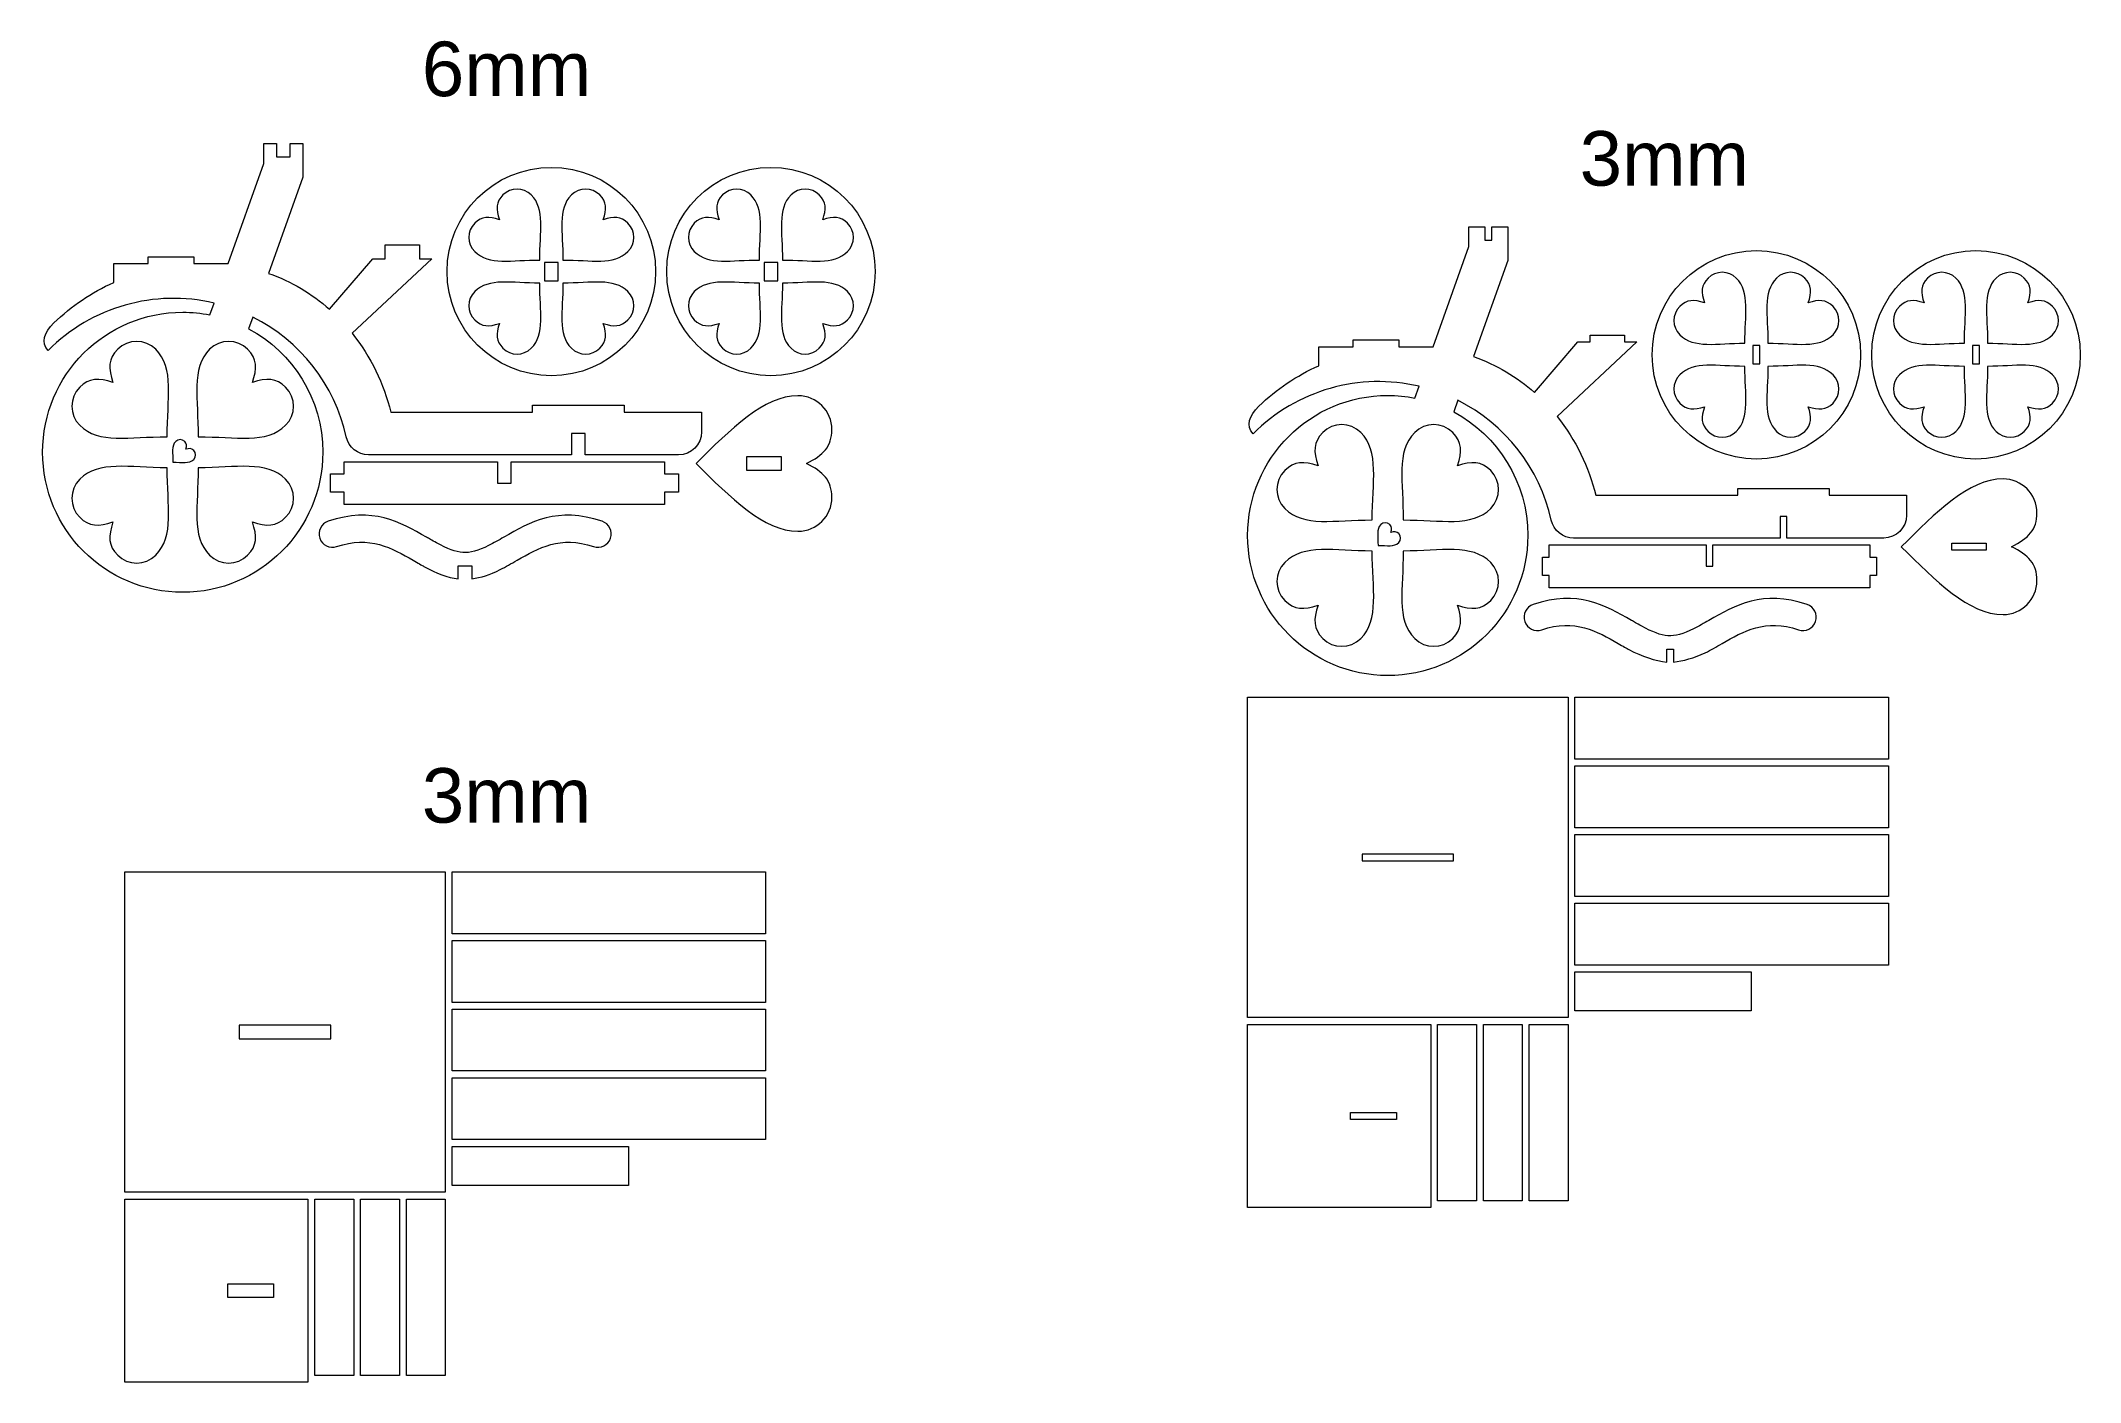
# Model space of a CAD drawing. Header units: millimetres. Extents: x 1785 to 2676, y -1582 to -996.
import ezdxf

# ---------------------------------------------------------------- set-up
doc = ezdxf.new("R2010")
doc.units = ezdxf.units.MM
doc.header["$MEASUREMENT"] = 0
doc.layers.add('Camada 1', color=7, linetype='Continuous')
doc.styles.add('0', font='arial.ttf', dxfattribs={"height": 1})

msp = doc.modelspace()

# ---------------------------------------------------------------- texts
at = {"layer": 'Camada 1', "color": 250, "style": '0'}
for s, p in [('6mm', (1951.5935, -1020.0703)), ('3mm', (2457.522, -1059.1865)), ('3mm', (1951.5935, -1337.5704))]:
    msp.add_text(s, height=23.8397, dxfattribs=at).set_placement(p)

# ---------------------------------------------------------------- linework, layer by layer
at = {"layer": 'Camada 1', "color": 250, "lineweight": 20}
for points, knots in [([(1894.0501, -1046.5773), (1894.0501, -1046.5773), (1888.0501, -1046.5773), (1888.0501, -1046.5773), (1888.0501, -1046.5773), (1888.0501, -1046.5773), (1888.0501, -1040.8004), (1888.0501, -1040.8004), (1888.0501, -1040.8004), (1888.0501, -1040.8004), (1882.5774, -1040.8004), (1882.5774, -1040.8004), (1882.5774, -1040.8004), (1882.5774, -1040.8004), (1882.5774, -1049.4567), (1882.5774, -1049.4567), (1882.5774, -1049.4567), (1882.5774, -1049.4567), (1866.9504, -1093.2514), (1866.9504, -1093.2514), (1866.9504, -1093.2514), (1866.9504, -1093.2514), (1851.9504, -1093.2514), (1851.9504, -1093.2514), (1851.9504, -1093.2514), (1851.9504, -1093.2514), (1851.9504, -1090.2514), (1851.9504, -1090.2514), (1851.9504, -1090.2514), (1851.9504, -1090.2514), (1831.9504, -1090.2514), (1831.9504, -1090.2514), (1831.9504, -1090.2514), (1831.9504, -1090.2514), (1831.9504, -1093.2514), (1831.9504, -1093.2514), (1831.9504, -1093.2514), (1831.9504, -1093.2514), (1816.9504, -1093.2514), (1816.9504, -1093.2514), (1816.9504, -1093.2514), (1816.9504, -1093.2514), (1816.9504, -1101.4876), (1816.9504, -1101.4876), (1816.9504, -1101.4876), (1807.386, -1105.7916), (1798.4586, -1111.7301), (1790.8149, -1119.179), (1790.8149, -1119.179), (1786.4247, -1123.4573), (1785.0845, -1127.7052), (1788.2783, -1131.2603), (1788.2783, -1131.2603), (1807.3465, -1112.0591), (1834.8769, -1104.3838), (1860.8006, -1110.4863), (1860.8006, -1110.4863), (1860.8006, -1110.4863), (1858.9641, -1115.6329), (1858.9641, -1115.6329), (1858.9641, -1115.6329), (1855.122, -1114.8773), (1851.1506, -1114.4813), (1847.0869, -1114.4813), (1847.0869, -1114.4813), (1813.2841, -1114.4813), (1785.8814, -1141.8841), (1785.8814, -1175.6869), (1785.8814, -1175.6869), (1785.8814, -1209.4898), (1813.2841, -1236.8924), (1847.0869, -1236.8924), (1847.0869, -1236.8924), (1880.8897, -1236.8924), (1908.2924, -1209.4898), (1908.2924, -1175.6869), (1908.2924, -1175.6869), (1908.2924, -1152.3051), (1895.1812, -1131.9853), (1875.9097, -1121.6791), (1875.9097, -1121.6791), (1875.9097, -1121.6791), (1877.7165, -1116.6157), (1877.7165, -1116.6157), (1877.7165, -1116.6157), (1898.5229, -1127.0296), (1913.5282, -1146.3002), (1918.5541, -1168.968), (1918.5541, -1168.968), (1919.5691, -1173.5456), (1923.6283, -1176.8033), (1928.317, -1176.8034), (1928.317, -1176.8034), (1928.317, -1176.8034), (2017.0135, -1176.8033), (2017.0135, -1176.8033), (2017.0135, -1176.8033), (2017.0135, -1176.8033), (2017.0135, -1167.4551), (2017.0135, -1167.4551), (2017.0135, -1167.4551), (2017.0135, -1167.4551), (2023.0135, -1167.4551), (2023.0135, -1167.4551), (2023.0135, -1167.4551), (2023.0135, -1167.4551), (2023.0135, -1176.8033), (2023.0135, -1176.8033), (2023.0135, -1176.8033), (2023.0135, -1176.8033), (2063.7944, -1176.8033), (2063.7944, -1176.8033), (2063.7944, -1176.8033), (2069.3172, -1176.8033), (2073.7943, -1172.3262), (2073.7944, -1166.8034), (2073.7944, -1166.8034), (2073.7944, -1166.8034), (2073.7944, -1158.1068), (2073.7944, -1158.1068), (2073.7944, -1158.1068), (2073.7944, -1158.1068), (2040.0135, -1158.1068), (2040.0135, -1158.1068), (2040.0135, -1158.1068), (2040.0135, -1158.1068), (2040.0135, -1155.1068), (2040.0135, -1155.1068), (2040.0135, -1155.1068), (2040.0135, -1155.1068), (2000.0135, -1155.1068), (2000.0135, -1155.1068), (2000.0135, -1155.1068), (2000.0135, -1155.1068), (2000.0135, -1158.1068), (2000.0135, -1158.1068), (2000.0135, -1158.1068), (2000.0135, -1158.1068), (1938.0135, -1158.1068), (1938.0135, -1158.1068), (1938.0135, -1158.1068), (1934.9909, -1145.8679), (1929.2624, -1133.9252), (1921.1255, -1123.6928), (1921.1255, -1123.6928), (1921.1255, -1123.6928), (1955.9873, -1091.0888), (1955.9873, -1091.0888), (1955.9873, -1091.0888), (1955.9873, -1091.0888), (1950.5961, -1091.0888), (1950.5961, -1091.0888), (1950.5961, -1091.0888), (1950.5961, -1091.0888), (1950.5961, -1085.0888), (1950.5961, -1085.0888), (1950.5961, -1085.0888), (1950.5961, -1085.0888), (1935.5961, -1085.0888), (1935.5961, -1085.0888), (1935.5961, -1085.0888), (1935.5961, -1085.0888), (1935.5961, -1091.0888), (1935.5961, -1091.0888), (1935.5961, -1091.0888), (1935.5961, -1091.0888), (1930.2048, -1091.0888), (1930.2048, -1091.0888), (1930.2048, -1091.0888), (1930.2048, -1091.0888), (1911.2037, -1113.1836), (1911.2037, -1113.1836), (1911.2037, -1113.1836), (1903.6246, -1106.4336), (1894.6884, -1100.9991), (1884.5299, -1097.5211), (1884.5299, -1097.5211), (1884.5299, -1097.5211), (1899.5228, -1055.5035), (1899.5228, -1055.5035), (1899.5228, -1055.5035), (1899.5228, -1055.5035), (1899.5228, -1040.8004), (1899.5228, -1040.8004), (1899.5228, -1040.8004), (1899.5228, -1040.8004), (1894.0501, -1040.8004), (1894.0501, -1040.8004), (1894.0501, -1040.8004), (1894.0501, -1040.8004), (1894.0501, -1046.5773), (1894.0501, -1046.5773)], [0, 0, 0, 0, 0.02040816, 0.02040816, 0.02040816, 0.02040816, 0.04081633, 0.04081633, 0.04081633, 0.04081633, 0.06122449, 0.06122449, 0.06122449, 0.06122449, 0.08163265, 0.08163265, 0.08163265, 0.08163265, 0.10204082, 0.10204082, 0.10204082, 0.10204082, 0.12244898, 0.12244898, 0.12244898, 0.12244898, 0.14285714, 0.14285714, 0.14285714, 0.14285714, 0.16326531, 0.16326531, 0.16326531, 0.16326531, 0.18367347, 0.18367347, 0.18367347, 0.18367347, 0.20408163, 0.20408163, 0.20408163, 0.20408163, 0.2244898, 0.2244898, 0.2244898, 0.2244898, 0.24489796, 0.24489796, 0.24489796, 0.24489796, 0.26530612, 0.26530612, 0.26530612, 0.26530612, 0.28571429, 0.28571429, 0.28571429, 0.28571429, 0.30612245, 0.30612245, 0.30612245, 0.30612245, 0.32653061, 0.32653061, 0.32653061, 0.32653061, 0.34693878, 0.34693878, 0.34693878, 0.34693878, 0.36734694, 0.36734694, 0.36734694, 0.36734694, 0.3877551, 0.3877551, 0.3877551, 0.3877551, 0.40816327, 0.40816327, 0.40816327, 0.40816327, 0.42857143, 0.42857143, 0.42857143, 0.42857143, 0.44897959, 0.44897959, 0.44897959, 0.44897959, 0.46938776, 0.46938776, 0.46938776, 0.46938776, 0.48979592, 0.48979592, 0.48979592, 0.48979592, 0.51020408, 0.51020408, 0.51020408, 0.51020408, 0.53061224, 0.53061224, 0.53061224, 0.53061224, 0.55102041, 0.55102041, 0.55102041, 0.55102041, 0.57142857, 0.57142857, 0.57142857, 0.57142857, 0.59183673, 0.59183673, 0.59183673, 0.59183673, 0.6122449, 0.6122449, 0.6122449, 0.6122449, 0.63265306, 0.63265306, 0.63265306, 0.63265306, 0.65306122, 0.65306122, 0.65306122, 0.65306122, 0.67346939, 0.67346939, 0.67346939, 0.67346939, 0.69387755, 0.69387755, 0.69387755, 0.69387755, 0.71428571, 0.71428571, 0.71428571, 0.71428571, 0.73469388, 0.73469388, 0.73469388, 0.73469388, 0.75510204, 0.75510204, 0.75510204, 0.75510204, 0.7755102, 0.7755102, 0.7755102, 0.7755102, 0.79591837, 0.79591837, 0.79591837, 0.79591837, 0.81632653, 0.81632653, 0.81632653, 0.81632653, 0.83673469, 0.83673469, 0.83673469, 0.83673469, 0.85714286, 0.85714286, 0.85714286, 0.85714286, 0.87755102, 0.87755102, 0.87755102, 0.87755102, 0.89795918, 0.89795918, 0.89795918, 0.89795918, 0.91836735, 0.91836735, 0.91836735, 0.91836735, 0.93877551, 0.93877551, 0.93877551, 0.93877551, 0.95918367, 0.95918367, 0.95918367, 0.95918367, 1, 1, 1, 1]), ([(2008.1778, -1051.1832), (1983.0251, -1051.1831), (1962.6348, -1071.5733), (1962.6348, -1096.726), (1962.6348, -1096.726), (1962.6348, -1121.8785), (1983.0249, -1142.2687), (2008.1775, -1142.2687), (2008.1775, -1142.2687), (2033.3301, -1142.2687), (2053.7202, -1121.8786), (2053.7203, -1096.7261), (2053.7203, -1096.7261), (2053.7204, -1071.5735), (2033.3303, -1051.1833), (2008.1778, -1051.1832)], [0, 0, 0, 0, 0.2, 0.2, 0.2, 0.2, 0.4, 0.4, 0.4, 0.4, 0.6, 0.6, 0.6, 0.6, 1, 1, 1, 1]), ([(2104.1333, -1051.1832), (2078.9806, -1051.1831), (2058.5903, -1071.5733), (2058.5903, -1096.726), (2058.5903, -1096.726), (2058.5903, -1121.8785), (2078.9804, -1142.2687), (2104.133, -1142.2687), (2104.133, -1142.2687), (2129.2856, -1142.2687), (2149.6757, -1121.8786), (2149.6758, -1096.7261), (2149.6758, -1096.7261), (2149.6759, -1071.5735), (2129.2858, -1051.1833), (2104.1333, -1051.1832)], [0, 0, 0, 0, 0.2, 0.2, 0.2, 0.2, 0.4, 0.4, 0.4, 0.4, 0.6, 0.6, 0.6, 0.6, 1, 1, 1, 1]), ([(2003.1244, -1091.6727), (1990.77, -1091.6727), (1980.875, -1094.132), (1974.6979, -1087.9548), (1974.6979, -1087.9548), (1971.288, -1084.545), (1971.288, -1079.0103), (1974.6979, -1075.6004), (1974.6979, -1075.6004), (1977.7865, -1072.5118), (1980.875, -1072.5118), (1985.5078, -1074.0561), (1985.5078, -1074.0561), (1983.9635, -1069.4232), (1983.9635, -1066.3348), (1987.0523, -1063.246), (1987.0523, -1063.246), (1990.4621, -1059.8362), (1995.9969, -1059.8362), (1999.4067, -1063.246), (1999.4067, -1063.246), (2005.5839, -1069.4231), (2003.1245, -1079.3182), (2003.1244, -1091.6727)], [0, 0, 0, 0, 0.14285714, 0.14285714, 0.14285714, 0.14285714, 0.28571429, 0.28571429, 0.28571429, 0.28571429, 0.42857143, 0.42857143, 0.42857143, 0.42857143, 0.57142857, 0.57142857, 0.57142857, 0.57142857, 0.71428571, 0.71428571, 0.71428571, 0.71428571, 1, 1, 1, 1]), ([(2041.6574, -1087.9548), (2035.4803, -1094.132), (2025.5853, -1091.6727), (2013.2309, -1091.6727), (2013.2309, -1091.6727), (2013.2308, -1079.3182), (2010.7714, -1069.4231), (2016.9486, -1063.246), (2016.9486, -1063.246), (2020.3584, -1059.8362), (2025.8932, -1059.8362), (2029.303, -1063.246), (2029.303, -1063.246), (2032.3918, -1066.3348), (2032.3918, -1069.4232), (2030.8475, -1074.0561), (2030.8475, -1074.0561), (2035.4803, -1072.5118), (2038.5689, -1072.5118), (2041.6574, -1075.6004), (2041.6574, -1075.6004), (2045.0673, -1079.0103), (2045.0673, -1084.545), (2041.6574, -1087.9548)], [0, 0, 0, 0, 0.14285714, 0.14285714, 0.14285714, 0.14285714, 0.28571429, 0.28571429, 0.28571429, 0.28571429, 0.42857143, 0.42857143, 0.42857143, 0.42857143, 0.57142857, 0.57142857, 0.57142857, 0.57142857, 0.71428571, 0.71428571, 0.71428571, 0.71428571, 1, 1, 1, 1]), ([(2099.0799, -1091.6727), (2086.7255, -1091.6727), (2076.8305, -1094.132), (2070.6534, -1087.9548), (2070.6534, -1087.9548), (2067.2435, -1084.545), (2067.2435, -1079.0103), (2070.6534, -1075.6004), (2070.6534, -1075.6004), (2073.742, -1072.5118), (2076.8305, -1072.5118), (2081.4633, -1074.0561), (2081.4633, -1074.0561), (2079.919, -1069.4232), (2079.919, -1066.3348), (2083.0078, -1063.246), (2083.0078, -1063.246), (2086.4176, -1059.8362), (2091.9524, -1059.8362), (2095.3622, -1063.246), (2095.3622, -1063.246), (2101.5394, -1069.4231), (2099.08, -1079.3182), (2099.0799, -1091.6727)], [0, 0, 0, 0, 0.14285714, 0.14285714, 0.14285714, 0.14285714, 0.28571429, 0.28571429, 0.28571429, 0.28571429, 0.42857143, 0.42857143, 0.42857143, 0.42857143, 0.57142857, 0.57142857, 0.57142857, 0.57142857, 0.71428571, 0.71428571, 0.71428571, 0.71428571, 1, 1, 1, 1]), ([(2137.6129, -1087.9548), (2131.4358, -1094.132), (2121.5408, -1091.6727), (2109.1864, -1091.6727), (2109.1864, -1091.6727), (2109.1863, -1079.3182), (2106.7269, -1069.4231), (2112.9041, -1063.246), (2112.9041, -1063.246), (2116.3139, -1059.8362), (2121.8487, -1059.8362), (2125.2585, -1063.246), (2125.2585, -1063.246), (2128.3473, -1066.3348), (2128.3473, -1069.4232), (2126.803, -1074.0561), (2126.803, -1074.0561), (2131.4358, -1072.5118), (2134.5244, -1072.5118), (2137.6129, -1075.6004), (2137.6129, -1075.6004), (2141.0228, -1079.0103), (2141.0228, -1084.545), (2137.6129, -1087.9548)], [0, 0, 0, 0, 0.14285714, 0.14285714, 0.14285714, 0.14285714, 0.28571429, 0.28571429, 0.28571429, 0.28571429, 0.42857143, 0.42857143, 0.42857143, 0.42857143, 0.57142857, 0.57142857, 0.57142857, 0.57142857, 0.71428571, 0.71428571, 0.71428571, 0.71428571, 1, 1, 1, 1]), ([(2419.1145, -1082.9467), (2419.1145, -1082.9467), (2416.1145, -1082.9467), (2416.1145, -1082.9467), (2416.1145, -1082.9467), (2416.1145, -1082.9467), (2416.1145, -1077.1698), (2416.1145, -1077.1698), (2416.1145, -1077.1698), (2416.1145, -1077.1698), (2409.1418, -1077.1698), (2409.1418, -1077.1698), (2409.1418, -1077.1698), (2409.1418, -1077.1698), (2409.1418, -1085.8261), (2409.1418, -1085.8261), (2409.1418, -1085.8261), (2409.1418, -1085.8261), (2393.5148, -1129.6208), (2393.5148, -1129.6208), (2393.5148, -1129.6208), (2393.5148, -1129.6208), (2378.5148, -1129.6208), (2378.5148, -1129.6208), (2378.5148, -1129.6208), (2378.5148, -1129.6208), (2378.5148, -1126.6208), (2378.5148, -1126.6208), (2378.5148, -1126.6208), (2378.5148, -1126.6208), (2358.5148, -1126.6208), (2358.5148, -1126.6208), (2358.5148, -1126.6208), (2358.5148, -1126.6208), (2358.5148, -1129.6208), (2358.5148, -1129.6208), (2358.5148, -1129.6208), (2358.5148, -1129.6208), (2343.5148, -1129.6208), (2343.5148, -1129.6208), (2343.5148, -1129.6208), (2343.5148, -1129.6208), (2343.5148, -1137.857), (2343.5148, -1137.857), (2343.5148, -1137.857), (2333.9504, -1142.161), (2325.023, -1148.0995), (2317.3793, -1155.5484), (2317.3793, -1155.5484), (2312.9891, -1159.8267), (2311.6489, -1164.0746), (2314.8427, -1167.6297), (2314.8427, -1167.6297), (2333.9109, -1148.4285), (2361.4413, -1140.7532), (2387.365, -1146.8557), (2387.365, -1146.8557), (2387.365, -1146.8557), (2385.5285, -1152.0023), (2385.5285, -1152.0023), (2385.5285, -1152.0023), (2381.6864, -1151.2467), (2377.715, -1150.8507), (2373.6513, -1150.8507), (2373.6513, -1150.8507), (2339.8485, -1150.8507), (2312.4458, -1178.2535), (2312.4458, -1212.0563), (2312.4458, -1212.0563), (2312.4458, -1245.8592), (2339.8485, -1273.2618), (2373.6513, -1273.2618), (2373.6513, -1273.2618), (2407.4541, -1273.2618), (2434.8568, -1245.8592), (2434.8568, -1212.0563), (2434.8568, -1212.0563), (2434.8568, -1188.6745), (2421.7456, -1168.3547), (2402.4741, -1158.0485), (2402.4741, -1158.0485), (2402.4741, -1158.0485), (2404.2809, -1152.9851), (2404.2809, -1152.9851), (2404.2809, -1152.9851), (2425.0873, -1163.399), (2440.0926, -1182.6696), (2445.1185, -1205.3374), (2445.1185, -1205.3374), (2446.1335, -1209.915), (2450.1927, -1213.1727), (2454.8814, -1213.1728), (2454.8814, -1213.1728), (2454.8814, -1213.1728), (2545.0779, -1213.1727), (2545.0779, -1213.1727), (2545.0779, -1213.1727), (2545.0779, -1213.1727), (2545.0779, -1203.8245), (2545.0779, -1203.8245), (2545.0779, -1203.8245), (2545.0779, -1203.8245), (2548.0779, -1203.8245), (2548.0779, -1203.8245), (2548.0779, -1203.8245), (2548.0779, -1203.8245), (2548.0779, -1213.1727), (2548.0779, -1213.1727), (2548.0779, -1213.1727), (2548.0779, -1213.1727), (2590.3588, -1213.1727), (2590.3588, -1213.1727), (2590.3588, -1213.1727), (2595.8816, -1213.1727), (2600.3587, -1208.6956), (2600.3588, -1203.1728), (2600.3588, -1203.1728), (2600.3588, -1203.1728), (2600.3588, -1194.4762), (2600.3588, -1194.4762), (2600.3588, -1194.4762), (2600.3588, -1194.4762), (2566.5779, -1194.4762), (2566.5779, -1194.4762), (2566.5779, -1194.4762), (2566.5779, -1194.4762), (2566.5779, -1191.4762), (2566.5779, -1191.4762), (2566.5779, -1191.4762), (2566.5779, -1191.4762), (2526.5779, -1191.4762), (2526.5779, -1191.4762), (2526.5779, -1191.4762), (2526.5779, -1191.4762), (2526.5779, -1194.4762), (2526.5779, -1194.4762), (2526.5779, -1194.4762), (2526.5779, -1194.4762), (2464.5779, -1194.4762), (2464.5779, -1194.4762), (2464.5779, -1194.4762), (2461.5553, -1182.2373), (2455.8268, -1170.2946), (2447.6899, -1160.0622), (2447.6899, -1160.0622), (2447.6899, -1160.0622), (2482.5517, -1127.4582), (2482.5517, -1127.4582), (2482.5517, -1127.4582), (2482.5517, -1127.4582), (2477.1605, -1127.4582), (2477.1605, -1127.4582), (2477.1605, -1127.4582), (2477.1605, -1127.4582), (2477.1605, -1124.4582), (2477.1605, -1124.4582), (2477.1605, -1124.4582), (2477.1605, -1124.4582), (2462.1605, -1124.4582), (2462.1605, -1124.4582), (2462.1605, -1124.4582), (2462.1605, -1124.4582), (2462.1605, -1127.4582), (2462.1605, -1127.4582), (2462.1605, -1127.4582), (2462.1605, -1127.4582), (2456.7692, -1127.4582), (2456.7692, -1127.4582), (2456.7692, -1127.4582), (2456.7692, -1127.4582), (2437.7681, -1149.553), (2437.7681, -1149.553), (2437.7681, -1149.553), (2430.189, -1142.803), (2421.2528, -1137.3685), (2411.0943, -1133.8905), (2411.0943, -1133.8905), (2411.0943, -1133.8905), (2426.0872, -1091.8729), (2426.0872, -1091.8729), (2426.0872, -1091.8729), (2426.0872, -1091.8729), (2426.0872, -1077.1698), (2426.0872, -1077.1698), (2426.0872, -1077.1698), (2426.0872, -1077.1698), (2419.1145, -1077.1698), (2419.1145, -1077.1698), (2419.1145, -1077.1698), (2419.1145, -1077.1698), (2419.1145, -1082.9467), (2419.1145, -1082.9467)], [0, 0, 0, 0, 0.02040816, 0.02040816, 0.02040816, 0.02040816, 0.04081633, 0.04081633, 0.04081633, 0.04081633, 0.06122449, 0.06122449, 0.06122449, 0.06122449, 0.08163265, 0.08163265, 0.08163265, 0.08163265, 0.10204082, 0.10204082, 0.10204082, 0.10204082, 0.12244898, 0.12244898, 0.12244898, 0.12244898, 0.14285714, 0.14285714, 0.14285714, 0.14285714, 0.16326531, 0.16326531, 0.16326531, 0.16326531, 0.18367347, 0.18367347, 0.18367347, 0.18367347, 0.20408163, 0.20408163, 0.20408163, 0.20408163, 0.2244898, 0.2244898, 0.2244898, 0.2244898, 0.24489796, 0.24489796, 0.24489796, 0.24489796, 0.26530612, 0.26530612, 0.26530612, 0.26530612, 0.28571429, 0.28571429, 0.28571429, 0.28571429, 0.30612245, 0.30612245, 0.30612245, 0.30612245, 0.32653061, 0.32653061, 0.32653061, 0.32653061, 0.34693878, 0.34693878, 0.34693878, 0.34693878, 0.36734694, 0.36734694, 0.36734694, 0.36734694, 0.3877551, 0.3877551, 0.3877551, 0.3877551, 0.40816327, 0.40816327, 0.40816327, 0.40816327, 0.42857143, 0.42857143, 0.42857143, 0.42857143, 0.44897959, 0.44897959, 0.44897959, 0.44897959, 0.46938776, 0.46938776, 0.46938776, 0.46938776, 0.48979592, 0.48979592, 0.48979592, 0.48979592, 0.51020408, 0.51020408, 0.51020408, 0.51020408, 0.53061224, 0.53061224, 0.53061224, 0.53061224, 0.55102041, 0.55102041, 0.55102041, 0.55102041, 0.57142857, 0.57142857, 0.57142857, 0.57142857, 0.59183673, 0.59183673, 0.59183673, 0.59183673, 0.6122449, 0.6122449, 0.6122449, 0.6122449, 0.63265306, 0.63265306, 0.63265306, 0.63265306, 0.65306122, 0.65306122, 0.65306122, 0.65306122, 0.67346939, 0.67346939, 0.67346939, 0.67346939, 0.69387755, 0.69387755, 0.69387755, 0.69387755, 0.71428571, 0.71428571, 0.71428571, 0.71428571, 0.73469388, 0.73469388, 0.73469388, 0.73469388, 0.75510204, 0.75510204, 0.75510204, 0.75510204, 0.7755102, 0.7755102, 0.7755102, 0.7755102, 0.79591837, 0.79591837, 0.79591837, 0.79591837, 0.81632653, 0.81632653, 0.81632653, 0.81632653, 0.83673469, 0.83673469, 0.83673469, 0.83673469, 0.85714286, 0.85714286, 0.85714286, 0.85714286, 0.87755102, 0.87755102, 0.87755102, 0.87755102, 0.89795918, 0.89795918, 0.89795918, 0.89795918, 0.91836735, 0.91836735, 0.91836735, 0.91836735, 0.93877551, 0.93877551, 0.93877551, 0.93877551, 0.95918367, 0.95918367, 0.95918367, 0.95918367, 1, 1, 1, 1]), ([(2011.1775, -1092.726), (2011.1775, -1092.726), (2011.1775, -1100.7259), (2011.1775, -1100.7259), (2011.1775, -1100.7259), (2011.1775, -1100.7259), (2005.1776, -1100.7259), (2005.1776, -1100.7259), (2005.1776, -1100.7259), (2005.1776, -1100.7259), (2005.1776, -1092.726), (2005.1776, -1092.726), (2005.1776, -1092.726), (2005.1776, -1092.726), (2011.1775, -1092.726), (2011.1775, -1092.726)], [0, 0, 0, 0, 0.2, 0.2, 0.2, 0.2, 0.4, 0.4, 0.4, 0.4, 0.6, 0.6, 0.6, 0.6, 1, 1, 1, 1]), ([(2107.133, -1092.726), (2107.133, -1092.726), (2107.133, -1100.7259), (2107.133, -1100.7259), (2107.133, -1100.7259), (2107.133, -1100.7259), (2101.1331, -1100.7259), (2101.1331, -1100.7259), (2101.1331, -1100.7259), (2101.1331, -1100.7259), (2101.1331, -1092.726), (2101.1331, -1092.726), (2101.1331, -1092.726), (2101.1331, -1092.726), (2107.133, -1092.726), (2107.133, -1092.726)], [0, 0, 0, 0, 0.2, 0.2, 0.2, 0.2, 0.4, 0.4, 0.4, 0.4, 0.6, 0.6, 0.6, 0.6, 1, 1, 1, 1]), ([(2534.7422, -1087.5526), (2509.5895, -1087.5525), (2489.1992, -1107.9427), (2489.1992, -1133.0954), (2489.1992, -1133.0954), (2489.1992, -1158.2479), (2509.5893, -1178.6381), (2534.7419, -1178.6381), (2534.7419, -1178.6381), (2559.8945, -1178.6381), (2580.2846, -1158.248), (2580.2847, -1133.0955), (2580.2847, -1133.0955), (2580.2848, -1107.9429), (2559.8947, -1087.5527), (2534.7422, -1087.5526)], [0, 0, 0, 0, 0.2, 0.2, 0.2, 0.2, 0.4, 0.4, 0.4, 0.4, 0.6, 0.6, 0.6, 0.6, 1, 1, 1, 1]), ([(2630.6977, -1087.5526), (2605.545, -1087.5525), (2585.1547, -1107.9427), (2585.1547, -1133.0954), (2585.1547, -1133.0954), (2585.1547, -1158.2479), (2605.5448, -1178.6381), (2630.6974, -1178.6381), (2630.6974, -1178.6381), (2655.85, -1178.6381), (2676.2401, -1158.248), (2676.2402, -1133.0955), (2676.2402, -1133.0955), (2676.2403, -1107.9429), (2655.8502, -1087.5527), (2630.6977, -1087.5526)], [0, 0, 0, 0, 0.2, 0.2, 0.2, 0.2, 0.4, 0.4, 0.4, 0.4, 0.6, 0.6, 0.6, 0.6, 1, 1, 1, 1]), ([(2003.1244, -1101.7794), (2003.1245, -1114.1339), (2005.5839, -1124.029), (1999.4067, -1130.2061), (1999.4067, -1130.2061), (1995.9969, -1133.6159), (1990.4621, -1133.6159), (1987.0523, -1130.2061), (1987.0523, -1130.2061), (1983.9635, -1127.1174), (1983.9635, -1124.0288), (1985.5078, -1119.396), (1985.5078, -1119.396), (1980.875, -1120.9403), (1977.7865, -1120.9403), (1974.6979, -1117.8516), (1974.6979, -1117.8516), (1971.288, -1114.4418), (1971.288, -1108.9071), (1974.6979, -1105.4973), (1974.6979, -1105.4973), (1980.875, -1099.3201), (1990.77, -1101.7794), (2003.1244, -1101.7794)], [0, 0, 0, 0, 0.14285714, 0.14285714, 0.14285714, 0.14285714, 0.28571429, 0.28571429, 0.28571429, 0.28571429, 0.42857143, 0.42857143, 0.42857143, 0.42857143, 0.57142857, 0.57142857, 0.57142857, 0.57142857, 0.71428571, 0.71428571, 0.71428571, 0.71428571, 1, 1, 1, 1]), ([(2013.2309, -1101.7794), (2025.5853, -1101.7794), (2035.4803, -1099.3201), (2041.6574, -1105.4973), (2041.6574, -1105.4973), (2045.0673, -1108.9071), (2045.0673, -1114.4418), (2041.6574, -1117.8516), (2041.6574, -1117.8516), (2038.5689, -1120.9403), (2035.4803, -1120.9403), (2030.8475, -1119.396), (2030.8475, -1119.396), (2032.3918, -1124.0288), (2032.3918, -1127.1174), (2029.303, -1130.2061), (2029.303, -1130.2061), (2025.8932, -1133.6159), (2020.3584, -1133.6159), (2016.9486, -1130.2061), (2016.9486, -1130.2061), (2010.7714, -1124.029), (2013.2308, -1114.1339), (2013.2309, -1101.7794)], [0, 0, 0, 0, 0.14285714, 0.14285714, 0.14285714, 0.14285714, 0.28571429, 0.28571429, 0.28571429, 0.28571429, 0.42857143, 0.42857143, 0.42857143, 0.42857143, 0.57142857, 0.57142857, 0.57142857, 0.57142857, 0.71428571, 0.71428571, 0.71428571, 0.71428571, 1, 1, 1, 1]), ([(2099.0799, -1101.7794), (2099.08, -1114.1339), (2101.5394, -1124.029), (2095.3622, -1130.2061), (2095.3622, -1130.2061), (2091.9524, -1133.6159), (2086.4176, -1133.6159), (2083.0078, -1130.2061), (2083.0078, -1130.2061), (2079.919, -1127.1174), (2079.919, -1124.0288), (2081.4633, -1119.396), (2081.4633, -1119.396), (2076.8305, -1120.9403), (2073.742, -1120.9403), (2070.6534, -1117.8516), (2070.6534, -1117.8516), (2067.2435, -1114.4418), (2067.2435, -1108.9071), (2070.6534, -1105.4973), (2070.6534, -1105.4973), (2076.8305, -1099.3201), (2086.7255, -1101.7794), (2099.0799, -1101.7794)], [0, 0, 0, 0, 0.14285714, 0.14285714, 0.14285714, 0.14285714, 0.28571429, 0.28571429, 0.28571429, 0.28571429, 0.42857143, 0.42857143, 0.42857143, 0.42857143, 0.57142857, 0.57142857, 0.57142857, 0.57142857, 0.71428571, 0.71428571, 0.71428571, 0.71428571, 1, 1, 1, 1]), ([(2109.1864, -1101.7794), (2121.5408, -1101.7794), (2131.4358, -1099.3201), (2137.6129, -1105.4973), (2137.6129, -1105.4973), (2141.0228, -1108.9071), (2141.0228, -1114.4418), (2137.6129, -1117.8516), (2137.6129, -1117.8516), (2134.5244, -1120.9403), (2131.4358, -1120.9403), (2126.803, -1119.396), (2126.803, -1119.396), (2128.3473, -1124.0288), (2128.3473, -1127.1174), (2125.2585, -1130.2061), (2125.2585, -1130.2061), (2121.8487, -1133.6159), (2116.3139, -1133.6159), (2112.9041, -1130.2061), (2112.9041, -1130.2061), (2106.7269, -1124.029), (2109.1863, -1114.1339), (2109.1864, -1101.7794)], [0, 0, 0, 0, 0.14285714, 0.14285714, 0.14285714, 0.14285714, 0.28571429, 0.28571429, 0.28571429, 0.28571429, 0.42857143, 0.42857143, 0.42857143, 0.42857143, 0.57142857, 0.57142857, 0.57142857, 0.57142857, 0.71428571, 0.71428571, 0.71428571, 0.71428571, 1, 1, 1, 1]), ([(2529.6888, -1128.0421), (2517.3344, -1128.0421), (2507.4394, -1130.5014), (2501.2623, -1124.3242), (2501.2623, -1124.3242), (2497.8524, -1120.9144), (2497.8524, -1115.3797), (2501.2623, -1111.9698), (2501.2623, -1111.9698), (2504.3509, -1108.8812), (2507.4394, -1108.8812), (2512.0722, -1110.4255), (2512.0722, -1110.4255), (2510.5279, -1105.7926), (2510.5279, -1102.7042), (2513.6167, -1099.6154), (2513.6167, -1099.6154), (2517.0265, -1096.2056), (2522.5613, -1096.2056), (2525.9711, -1099.6154), (2525.9711, -1099.6154), (2532.1483, -1105.7925), (2529.6889, -1115.6876), (2529.6888, -1128.0421)], [0, 0, 0, 0, 0.14285714, 0.14285714, 0.14285714, 0.14285714, 0.28571429, 0.28571429, 0.28571429, 0.28571429, 0.42857143, 0.42857143, 0.42857143, 0.42857143, 0.57142857, 0.57142857, 0.57142857, 0.57142857, 0.71428571, 0.71428571, 0.71428571, 0.71428571, 1, 1, 1, 1]), ([(2568.2218, -1124.3242), (2562.0447, -1130.5014), (2552.1497, -1128.0421), (2539.7953, -1128.0421), (2539.7953, -1128.0421), (2539.7952, -1115.6876), (2537.3358, -1105.7925), (2543.513, -1099.6154), (2543.513, -1099.6154), (2546.9228, -1096.2056), (2552.4576, -1096.2056), (2555.8674, -1099.6154), (2555.8674, -1099.6154), (2558.9562, -1102.7042), (2558.9562, -1105.7926), (2557.4119, -1110.4255), (2557.4119, -1110.4255), (2562.0447, -1108.8812), (2565.1333, -1108.8812), (2568.2218, -1111.9698), (2568.2218, -1111.9698), (2571.6317, -1115.3797), (2571.6317, -1120.9144), (2568.2218, -1124.3242)], [0, 0, 0, 0, 0.14285714, 0.14285714, 0.14285714, 0.14285714, 0.28571429, 0.28571429, 0.28571429, 0.28571429, 0.42857143, 0.42857143, 0.42857143, 0.42857143, 0.57142857, 0.57142857, 0.57142857, 0.57142857, 0.71428571, 0.71428571, 0.71428571, 0.71428571, 1, 1, 1, 1]), ([(2625.6443, -1128.0421), (2613.2899, -1128.0421), (2603.3949, -1130.5014), (2597.2178, -1124.3242), (2597.2178, -1124.3242), (2593.8079, -1120.9144), (2593.8079, -1115.3797), (2597.2178, -1111.9698), (2597.2178, -1111.9698), (2600.3064, -1108.8812), (2603.3949, -1108.8812), (2608.0277, -1110.4255), (2608.0277, -1110.4255), (2606.4834, -1105.7926), (2606.4834, -1102.7042), (2609.5722, -1099.6154), (2609.5722, -1099.6154), (2612.982, -1096.2056), (2618.5168, -1096.2056), (2621.9266, -1099.6154), (2621.9266, -1099.6154), (2628.1038, -1105.7925), (2625.6444, -1115.6876), (2625.6443, -1128.0421)], [0, 0, 0, 0, 0.14285714, 0.14285714, 0.14285714, 0.14285714, 0.28571429, 0.28571429, 0.28571429, 0.28571429, 0.42857143, 0.42857143, 0.42857143, 0.42857143, 0.57142857, 0.57142857, 0.57142857, 0.57142857, 0.71428571, 0.71428571, 0.71428571, 0.71428571, 1, 1, 1, 1]), ([(2664.1773, -1124.3242), (2658.0002, -1130.5014), (2648.1052, -1128.0421), (2635.7508, -1128.0421), (2635.7508, -1128.0421), (2635.7507, -1115.6876), (2633.2913, -1105.7925), (2639.4685, -1099.6154), (2639.4685, -1099.6154), (2642.8783, -1096.2056), (2648.4131, -1096.2056), (2651.8229, -1099.6154), (2651.8229, -1099.6154), (2654.9117, -1102.7042), (2654.9117, -1105.7926), (2653.3674, -1110.4255), (2653.3674, -1110.4255), (2658.0002, -1108.8812), (2661.0888, -1108.8812), (2664.1773, -1111.9698), (2664.1773, -1111.9698), (2667.5872, -1115.3797), (2667.5872, -1120.9144), (2664.1773, -1124.3242)], [0, 0, 0, 0, 0.14285714, 0.14285714, 0.14285714, 0.14285714, 0.28571429, 0.28571429, 0.28571429, 0.28571429, 0.42857143, 0.42857143, 0.42857143, 0.42857143, 0.57142857, 0.57142857, 0.57142857, 0.57142857, 0.71428571, 0.71428571, 0.71428571, 0.71428571, 1, 1, 1, 1]), ([(1818.6965, -1130.6927), (1823.279, -1126.1102), (1830.7172, -1126.1102), (1835.2997, -1130.6928), (1835.2997, -1130.6928), (1843.6013, -1138.9944), (1840.2961, -1152.2924), (1840.2959, -1168.8958), (1840.2959, -1168.8958), (1823.6927, -1168.8958), (1810.3947, -1172.201), (1802.0931, -1163.8993), (1802.0931, -1163.8993), (1797.5106, -1159.3169), (1797.5106, -1151.8786), (1802.0931, -1147.2962), (1802.0931, -1147.2962), (1806.244, -1143.1453), (1810.3947, -1143.1453), (1816.6207, -1145.2205), (1816.6207, -1145.2205), (1814.5455, -1138.9945), (1814.5455, -1134.8438), (1818.6965, -1130.6927)], [0, 0, 0, 0, 0.14285714, 0.14285714, 0.14285714, 0.14285714, 0.28571429, 0.28571429, 0.28571429, 0.28571429, 0.42857143, 0.42857143, 0.42857143, 0.42857143, 0.57142857, 0.57142857, 0.57142857, 0.57142857, 0.71428571, 0.71428571, 0.71428571, 0.71428571, 1, 1, 1, 1]), ([(1853.8783, -1168.8958), (1853.8781, -1152.2924), (1850.573, -1138.9943), (1858.8746, -1130.6927), (1858.8746, -1130.6927), (1863.457, -1126.1102), (1870.8953, -1126.1102), (1875.4778, -1130.6927), (1875.4778, -1130.6927), (1879.6288, -1134.8438), (1879.6288, -1138.9945), (1877.5535, -1145.2205), (1877.5535, -1145.2205), (1883.7795, -1143.1452), (1887.9303, -1143.1452), (1892.0811, -1147.2961), (1892.0811, -1147.2961), (1896.6636, -1151.8786), (1896.6636, -1159.3168), (1892.0811, -1163.8993), (1892.0811, -1163.8993), (1883.7795, -1172.2009), (1870.4815, -1168.8958), (1853.8783, -1168.8958)], [0, 0, 0, 0, 0.14285714, 0.14285714, 0.14285714, 0.14285714, 0.28571429, 0.28571429, 0.28571429, 0.28571429, 0.42857143, 0.42857143, 0.42857143, 0.42857143, 0.57142857, 0.57142857, 0.57142857, 0.57142857, 0.71428571, 0.71428571, 0.71428571, 0.71428571, 1, 1, 1, 1]), ([(2536.2419, -1129.0954), (2536.2419, -1129.0954), (2536.2419, -1137.0953), (2536.2419, -1137.0953), (2536.2419, -1137.0953), (2536.2419, -1137.0953), (2533.242, -1137.0953), (2533.242, -1137.0953), (2533.242, -1137.0953), (2533.242, -1137.0953), (2533.242, -1129.0954), (2533.242, -1129.0954), (2533.242, -1129.0954), (2533.242, -1129.0954), (2536.2419, -1129.0954), (2536.2419, -1129.0954)], [0, 0, 0, 0, 0.2, 0.2, 0.2, 0.2, 0.4, 0.4, 0.4, 0.4, 0.6, 0.6, 0.6, 0.6, 1, 1, 1, 1]), ([(2632.1974, -1129.0954), (2632.1974, -1129.0954), (2632.1974, -1137.0953), (2632.1974, -1137.0953), (2632.1974, -1137.0953), (2632.1974, -1137.0953), (2629.1975, -1137.0953), (2629.1975, -1137.0953), (2629.1975, -1137.0953), (2629.1975, -1137.0953), (2629.1975, -1129.0954), (2629.1975, -1129.0954), (2629.1975, -1129.0954), (2629.1975, -1129.0954), (2632.1974, -1129.0954), (2632.1974, -1129.0954)], [0, 0, 0, 0, 0.2, 0.2, 0.2, 0.2, 0.4, 0.4, 0.4, 0.4, 0.6, 0.6, 0.6, 0.6, 1, 1, 1, 1]), ([(2529.6888, -1138.1488), (2529.6889, -1150.5033), (2532.1483, -1160.3984), (2525.9711, -1166.5755), (2525.9711, -1166.5755), (2522.5613, -1169.9853), (2517.0265, -1169.9853), (2513.6167, -1166.5755), (2513.6167, -1166.5755), (2510.5279, -1163.4868), (2510.5279, -1160.3982), (2512.0722, -1155.7654), (2512.0722, -1155.7654), (2507.4394, -1157.3097), (2504.3509, -1157.3097), (2501.2623, -1154.221), (2501.2623, -1154.221), (2497.8524, -1150.8112), (2497.8524, -1145.2765), (2501.2623, -1141.8667), (2501.2623, -1141.8667), (2507.4394, -1135.6895), (2517.3344, -1138.1488), (2529.6888, -1138.1488)], [0, 0, 0, 0, 0.14285714, 0.14285714, 0.14285714, 0.14285714, 0.28571429, 0.28571429, 0.28571429, 0.28571429, 0.42857143, 0.42857143, 0.42857143, 0.42857143, 0.57142857, 0.57142857, 0.57142857, 0.57142857, 0.71428571, 0.71428571, 0.71428571, 0.71428571, 1, 1, 1, 1]), ([(2539.7953, -1138.1488), (2552.1497, -1138.1488), (2562.0447, -1135.6895), (2568.2218, -1141.8667), (2568.2218, -1141.8667), (2571.6317, -1145.2765), (2571.6317, -1150.8112), (2568.2218, -1154.221), (2568.2218, -1154.221), (2565.1333, -1157.3097), (2562.0447, -1157.3097), (2557.4119, -1155.7654), (2557.4119, -1155.7654), (2558.9562, -1160.3982), (2558.9562, -1163.4868), (2555.8674, -1166.5755), (2555.8674, -1166.5755), (2552.4576, -1169.9853), (2546.9228, -1169.9853), (2543.513, -1166.5755), (2543.513, -1166.5755), (2537.3358, -1160.3984), (2539.7952, -1150.5033), (2539.7953, -1138.1488)], [0, 0, 0, 0, 0.14285714, 0.14285714, 0.14285714, 0.14285714, 0.28571429, 0.28571429, 0.28571429, 0.28571429, 0.42857143, 0.42857143, 0.42857143, 0.42857143, 0.57142857, 0.57142857, 0.57142857, 0.57142857, 0.71428571, 0.71428571, 0.71428571, 0.71428571, 1, 1, 1, 1]), ([(2625.6443, -1138.1488), (2625.6444, -1150.5033), (2628.1038, -1160.3984), (2621.9266, -1166.5755), (2621.9266, -1166.5755), (2618.5168, -1169.9853), (2612.982, -1169.9853), (2609.5722, -1166.5755), (2609.5722, -1166.5755), (2606.4834, -1163.4868), (2606.4834, -1160.3982), (2608.0277, -1155.7654), (2608.0277, -1155.7654), (2603.3949, -1157.3097), (2600.3064, -1157.3097), (2597.2178, -1154.221), (2597.2178, -1154.221), (2593.8079, -1150.8112), (2593.8079, -1145.2765), (2597.2178, -1141.8667), (2597.2178, -1141.8667), (2603.3949, -1135.6895), (2613.2899, -1138.1488), (2625.6443, -1138.1488)], [0, 0, 0, 0, 0.14285714, 0.14285714, 0.14285714, 0.14285714, 0.28571429, 0.28571429, 0.28571429, 0.28571429, 0.42857143, 0.42857143, 0.42857143, 0.42857143, 0.57142857, 0.57142857, 0.57142857, 0.57142857, 0.71428571, 0.71428571, 0.71428571, 0.71428571, 1, 1, 1, 1]), ([(2635.7508, -1138.1488), (2648.1052, -1138.1488), (2658.0002, -1135.6895), (2664.1773, -1141.8667), (2664.1773, -1141.8667), (2667.5872, -1145.2765), (2667.5872, -1150.8112), (2664.1773, -1154.221), (2664.1773, -1154.221), (2661.0888, -1157.3097), (2658.0002, -1157.3097), (2653.3674, -1155.7654), (2653.3674, -1155.7654), (2654.9117, -1160.3982), (2654.9117, -1163.4868), (2651.8229, -1166.5755), (2651.8229, -1166.5755), (2648.4131, -1169.9853), (2642.8783, -1169.9853), (2639.4685, -1166.5755), (2639.4685, -1166.5755), (2633.2913, -1160.3984), (2635.7507, -1150.5033), (2635.7508, -1138.1488)], [0, 0, 0, 0, 0.14285714, 0.14285714, 0.14285714, 0.14285714, 0.28571429, 0.28571429, 0.28571429, 0.28571429, 0.42857143, 0.42857143, 0.42857143, 0.42857143, 0.57142857, 0.57142857, 0.57142857, 0.57142857, 0.71428571, 0.71428571, 0.71428571, 0.71428571, 1, 1, 1, 1]), ([(2119.6561, -1180.6009), (2127.0645, -1184.305), (2130.7686, -1188.0092), (2130.7686, -1195.4176), (2130.7686, -1195.4176), (2130.7686, -1203.5964), (2124.1308, -1210.2342), (2115.9519, -1210.2342), (2115.9519, -1210.2342), (2101.1353, -1210.2342), (2086.3186, -1195.4176), (2071.502, -1180.6009), (2071.502, -1180.6009), (2086.3186, -1165.7843), (2101.1353, -1150.9676), (2115.9519, -1150.9676), (2115.9519, -1150.9676), (2124.1308, -1150.9676), (2130.7686, -1157.6054), (2130.7686, -1165.7843), (2130.7686, -1165.7843), (2130.7686, -1173.1926), (2127.0645, -1176.8968), (2119.6561, -1180.6009)], [0, 0, 0, 0, 0.14285714, 0.14285714, 0.14285714, 0.14285714, 0.28571429, 0.28571429, 0.28571429, 0.28571429, 0.42857143, 0.42857143, 0.42857143, 0.42857143, 0.57142857, 0.57142857, 0.57142857, 0.57142857, 0.71428571, 0.71428571, 0.71428571, 0.71428571, 1, 1, 1, 1]), ([(2345.2609, -1167.0621), (2349.8434, -1162.4796), (2357.2816, -1162.4796), (2361.8641, -1167.0622), (2361.8641, -1167.0622), (2370.1657, -1175.3638), (2366.8605, -1188.6618), (2366.8603, -1205.2652), (2366.8603, -1205.2652), (2350.2571, -1205.2652), (2336.9591, -1208.5704), (2328.6575, -1200.2687), (2328.6575, -1200.2687), (2324.075, -1195.6863), (2324.075, -1188.248), (2328.6575, -1183.6656), (2328.6575, -1183.6656), (2332.8084, -1179.5147), (2336.9591, -1179.5147), (2343.1851, -1181.5899), (2343.1851, -1181.5899), (2341.1099, -1175.3639), (2341.1099, -1171.2132), (2345.2609, -1167.0621)], [0, 0, 0, 0, 0.14285714, 0.14285714, 0.14285714, 0.14285714, 0.28571429, 0.28571429, 0.28571429, 0.28571429, 0.42857143, 0.42857143, 0.42857143, 0.42857143, 0.57142857, 0.57142857, 0.57142857, 0.57142857, 0.71428571, 0.71428571, 0.71428571, 0.71428571, 1, 1, 1, 1]), ([(2380.4427, -1205.2652), (2380.4425, -1188.6618), (2377.1374, -1175.3637), (2385.439, -1167.0621), (2385.439, -1167.0621), (2390.0214, -1162.4796), (2397.4597, -1162.4796), (2402.0422, -1167.0621), (2402.0422, -1167.0621), (2406.1932, -1171.2132), (2406.1932, -1175.3639), (2404.1179, -1181.5899), (2404.1179, -1181.5899), (2410.3439, -1179.5146), (2414.4947, -1179.5146), (2418.6455, -1183.6655), (2418.6455, -1183.6655), (2423.228, -1188.248), (2423.228, -1195.6862), (2418.6455, -1200.2687), (2418.6455, -1200.2687), (2410.3439, -1208.5703), (2397.0459, -1205.2652), (2380.4427, -1205.2652)], [0, 0, 0, 0, 0.14285714, 0.14285714, 0.14285714, 0.14285714, 0.28571429, 0.28571429, 0.28571429, 0.28571429, 0.42857143, 0.42857143, 0.42857143, 0.42857143, 0.57142857, 0.57142857, 0.57142857, 0.57142857, 0.71428571, 0.71428571, 0.71428571, 0.71428571, 1, 1, 1, 1]), ([(1847.9664, -1170.9478), (1848.9499, -1171.9314), (1848.9501, -1172.915), (1848.4582, -1174.3903), (1848.4582, -1174.3903), (1849.9335, -1173.8984), (1850.9169, -1173.8985), (1851.9006, -1174.8821), (1851.9006, -1174.8821), (1852.9865, -1175.9677), (1852.9865, -1177.7302), (1851.9006, -1178.8161), (1851.9006, -1178.8161), (1849.9335, -1180.7832), (1846.7825, -1180), (1842.8484, -1180.0001), (1842.8484, -1180.0001), (1842.8483, -1176.066), (1842.0652, -1172.915), (1844.0324, -1170.9479), (1844.0324, -1170.9479), (1845.1181, -1169.862), (1846.8806, -1169.862), (1847.9664, -1170.9478)], [0, 0, 0, 0, 0.14285714, 0.14285714, 0.14285714, 0.14285714, 0.28571429, 0.28571429, 0.28571429, 0.28571429, 0.42857143, 0.42857143, 0.42857143, 0.42857143, 0.57142857, 0.57142857, 0.57142857, 0.57142857, 0.71428571, 0.71428571, 0.71428571, 0.71428571, 1, 1, 1, 1]), ([(1802.0931, -1187.4749), (1810.3947, -1179.1733), (1823.6927, -1182.4784), (1840.2959, -1182.4784), (1840.2959, -1182.4784), (1840.2961, -1199.0818), (1843.6012, -1212.3799), (1835.2996, -1220.6814), (1835.2996, -1220.6814), (1830.7172, -1225.2639), (1823.2789, -1225.2639), (1818.6964, -1220.6814), (1818.6964, -1220.6814), (1814.5454, -1216.5303), (1814.5454, -1212.3797), (1816.6207, -1206.1535), (1816.6207, -1206.1535), (1810.3947, -1208.229), (1806.2439, -1208.229), (1802.0931, -1204.0781), (1802.0931, -1204.0781), (1797.5106, -1199.4956), (1797.5106, -1192.0574), (1802.0931, -1187.4749)], [0, 0, 0, 0, 0.14285714, 0.14285714, 0.14285714, 0.14285714, 0.28571429, 0.28571429, 0.28571429, 0.28571429, 0.42857143, 0.42857143, 0.42857143, 0.42857143, 0.57142857, 0.57142857, 0.57142857, 0.57142857, 0.71428571, 0.71428571, 0.71428571, 0.71428571, 1, 1, 1, 1]), ([(1853.8783, -1182.4784), (1870.4815, -1182.4784), (1883.7795, -1179.1733), (1892.0811, -1187.4749), (1892.0811, -1187.4749), (1896.6636, -1192.0574), (1896.6636, -1199.4956), (1892.0811, -1204.0781), (1892.0811, -1204.0781), (1887.9303, -1208.229), (1883.7795, -1208.229), (1877.5535, -1206.1535), (1877.5535, -1206.1535), (1879.6288, -1212.3797), (1879.6288, -1216.5303), (1875.4778, -1220.6814), (1875.4778, -1220.6814), (1870.8953, -1225.2639), (1863.457, -1225.2639), (1858.8746, -1220.6814), (1858.8746, -1220.6814), (1850.573, -1212.3799), (1853.8781, -1199.0818), (1853.8783, -1182.4784)], [0, 0, 0, 0, 0.14285714, 0.14285714, 0.14285714, 0.14285714, 0.28571429, 0.28571429, 0.28571429, 0.28571429, 0.42857143, 0.42857143, 0.42857143, 0.42857143, 0.57142857, 0.57142857, 0.57142857, 0.57142857, 0.71428571, 0.71428571, 0.71428571, 0.71428571, 1, 1, 1, 1]), ([(2057.6924, -1179.8033), (2057.6924, -1179.8033), (1990.6932, -1179.8033), (1990.6932, -1179.8033), (1990.6932, -1179.8033), (1990.6932, -1179.8033), (1990.6932, -1189.1515), (1990.6932, -1189.1515), (1990.6932, -1189.1515), (1990.6932, -1189.1515), (1984.6932, -1189.1515), (1984.6932, -1189.1515), (1984.6932, -1189.1515), (1984.6932, -1189.1515), (1984.6932, -1179.8033), (1984.6932, -1179.8033), (1984.6932, -1179.8033), (1984.6932, -1179.8033), (1917.6939, -1179.8033), (1917.6939, -1179.8033), (1917.6939, -1179.8033), (1917.6939, -1179.8033), (1917.6939, -1185.1515), (1917.6939, -1185.1515), (1917.6939, -1185.1515), (1917.6939, -1185.1515), (1911.694, -1185.1515), (1911.694, -1185.1515), (1911.694, -1185.1515), (1911.694, -1185.1515), (1911.694, -1193.1515), (1911.694, -1193.1515), (1911.694, -1193.1515), (1911.694, -1193.1515), (1917.6939, -1193.1515), (1917.6939, -1193.1515), (1917.6939, -1193.1515), (1917.6939, -1193.1515), (1917.6939, -1198.4997), (1917.6939, -1198.4997), (1917.6939, -1198.4997), (1917.6939, -1198.4997), (2057.6924, -1198.4997), (2057.6924, -1198.4997), (2057.6924, -1198.4997), (2057.6924, -1198.4997), (2057.6924, -1193.1515), (2057.6924, -1193.1515), (2057.6924, -1193.1515), (2057.6924, -1193.1515), (2063.6924, -1193.1515), (2063.6924, -1193.1515), (2063.6924, -1193.1515), (2063.6924, -1193.1515), (2063.6924, -1185.1515), (2063.6924, -1185.1515), (2063.6924, -1185.1515), (2063.6924, -1185.1515), (2057.6924, -1185.1515), (2057.6924, -1185.1515), (2057.6924, -1185.1515), (2057.6924, -1185.1515), (2057.6924, -1179.8033), (2057.6924, -1179.8033)], [0, 0, 0, 0, 0.05882353, 0.05882353, 0.05882353, 0.05882353, 0.11764706, 0.11764706, 0.11764706, 0.11764706, 0.17647059, 0.17647059, 0.17647059, 0.17647059, 0.23529412, 0.23529412, 0.23529412, 0.23529412, 0.29411765, 0.29411765, 0.29411765, 0.29411765, 0.35294118, 0.35294118, 0.35294118, 0.35294118, 0.41176471, 0.41176471, 0.41176471, 0.41176471, 0.47058824, 0.47058824, 0.47058824, 0.47058824, 0.52941176, 0.52941176, 0.52941176, 0.52941176, 0.58823529, 0.58823529, 0.58823529, 0.58823529, 0.64705882, 0.64705882, 0.64705882, 0.64705882, 0.70588235, 0.70588235, 0.70588235, 0.70588235, 0.76470588, 0.76470588, 0.76470588, 0.76470588, 0.82352941, 0.82352941, 0.82352941, 0.82352941, 0.88235294, 0.88235294, 0.88235294, 0.88235294, 1, 1, 1, 1]), ([(2093.6353, -1183.6009), (2093.6353, -1183.6009), (2108.6353, -1183.6009), (2108.6353, -1183.6009), (2108.6353, -1183.6009), (2108.6353, -1183.6009), (2108.6353, -1177.6009), (2108.6353, -1177.6009), (2108.6353, -1177.6009), (2108.6353, -1177.6009), (2093.6353, -1177.6009), (2093.6353, -1177.6009), (2093.6353, -1177.6009), (2093.6353, -1177.6009), (2093.6353, -1183.6009), (2093.6353, -1183.6009)], [0, 0, 0, 0, 0.2, 0.2, 0.2, 0.2, 0.4, 0.4, 0.4, 0.4, 0.6, 0.6, 0.6, 0.6, 1, 1, 1, 1]), ([(2646.2205, -1216.9703), (2653.6289, -1220.6744), (2657.333, -1224.3786), (2657.333, -1231.787), (2657.333, -1231.787), (2657.333, -1239.9658), (2650.6952, -1246.6036), (2642.5163, -1246.6036), (2642.5163, -1246.6036), (2627.6997, -1246.6036), (2612.883, -1231.787), (2598.0664, -1216.9703), (2598.0664, -1216.9703), (2612.883, -1202.1537), (2627.6997, -1187.337), (2642.5163, -1187.337), (2642.5163, -1187.337), (2650.6952, -1187.337), (2657.333, -1193.9748), (2657.333, -1202.1537), (2657.333, -1202.1537), (2657.333, -1209.562), (2653.6289, -1213.2662), (2646.2205, -1216.9703)], [0, 0, 0, 0, 0.14285714, 0.14285714, 0.14285714, 0.14285714, 0.28571429, 0.28571429, 0.28571429, 0.28571429, 0.42857143, 0.42857143, 0.42857143, 0.42857143, 0.57142857, 0.57142857, 0.57142857, 0.57142857, 0.71428571, 0.71428571, 0.71428571, 0.71428571, 1, 1, 1, 1]), ([(2374.5308, -1207.3172), (2375.5143, -1208.3008), (2375.5145, -1209.2844), (2375.0226, -1210.7597), (2375.0226, -1210.7597), (2376.4979, -1210.2678), (2377.4813, -1210.2679), (2378.465, -1211.2515), (2378.465, -1211.2515), (2379.5509, -1212.3371), (2379.5509, -1214.0996), (2378.465, -1215.1855), (2378.465, -1215.1855), (2376.4979, -1217.1526), (2373.3469, -1216.3694), (2369.4128, -1216.3695), (2369.4128, -1216.3695), (2369.4127, -1212.4354), (2368.6296, -1209.2844), (2370.5968, -1207.3173), (2370.5968, -1207.3173), (2371.6825, -1206.2314), (2373.445, -1206.2314), (2374.5308, -1207.3172)], [0, 0, 0, 0, 0.14285714, 0.14285714, 0.14285714, 0.14285714, 0.28571429, 0.28571429, 0.28571429, 0.28571429, 0.42857143, 0.42857143, 0.42857143, 0.42857143, 0.57142857, 0.57142857, 0.57142857, 0.57142857, 0.71428571, 0.71428571, 0.71428571, 0.71428571, 1, 1, 1, 1]), ([(2328.6575, -1223.8443), (2336.9591, -1215.5427), (2350.2571, -1218.8478), (2366.8603, -1218.8478), (2366.8603, -1218.8478), (2366.8605, -1235.4512), (2370.1656, -1248.7493), (2361.864, -1257.0508), (2361.864, -1257.0508), (2357.2816, -1261.6333), (2349.8433, -1261.6333), (2345.2608, -1257.0508), (2345.2608, -1257.0508), (2341.1098, -1252.8997), (2341.1098, -1248.7491), (2343.1851, -1242.5229), (2343.1851, -1242.5229), (2336.9591, -1244.5984), (2332.8083, -1244.5984), (2328.6575, -1240.4475), (2328.6575, -1240.4475), (2324.075, -1235.865), (2324.075, -1228.4268), (2328.6575, -1223.8443)], [0, 0, 0, 0, 0.14285714, 0.14285714, 0.14285714, 0.14285714, 0.28571429, 0.28571429, 0.28571429, 0.28571429, 0.42857143, 0.42857143, 0.42857143, 0.42857143, 0.57142857, 0.57142857, 0.57142857, 0.57142857, 0.71428571, 0.71428571, 0.71428571, 0.71428571, 1, 1, 1, 1]), ([(2380.4427, -1218.8478), (2397.0459, -1218.8478), (2410.3439, -1215.5427), (2418.6455, -1223.8443), (2418.6455, -1223.8443), (2423.228, -1228.4268), (2423.228, -1235.865), (2418.6455, -1240.4475), (2418.6455, -1240.4475), (2414.4947, -1244.5984), (2410.3439, -1244.5984), (2404.1179, -1242.5229), (2404.1179, -1242.5229), (2406.1932, -1248.7491), (2406.1932, -1252.8997), (2402.0422, -1257.0508), (2402.0422, -1257.0508), (2397.4597, -1261.6333), (2390.0214, -1261.6333), (2385.439, -1257.0508), (2385.439, -1257.0508), (2377.1374, -1248.7493), (2380.4425, -1235.4512), (2380.4427, -1218.8478)], [0, 0, 0, 0, 0.14285714, 0.14285714, 0.14285714, 0.14285714, 0.28571429, 0.28571429, 0.28571429, 0.28571429, 0.42857143, 0.42857143, 0.42857143, 0.42857143, 0.57142857, 0.57142857, 0.57142857, 0.57142857, 0.71428571, 0.71428571, 0.71428571, 0.71428571, 1, 1, 1, 1]), ([(2584.2568, -1216.1727), (2584.2568, -1216.1727), (2515.7576, -1216.1727), (2515.7576, -1216.1727), (2515.7576, -1216.1727), (2515.7576, -1216.1727), (2515.7576, -1225.5209), (2515.7576, -1225.5209), (2515.7576, -1225.5209), (2515.7576, -1225.5209), (2512.7576, -1225.5209), (2512.7576, -1225.5209), (2512.7576, -1225.5209), (2512.7576, -1225.5209), (2512.7576, -1216.1727), (2512.7576, -1216.1727), (2512.7576, -1216.1727), (2512.7576, -1216.1727), (2444.2583, -1216.1727), (2444.2583, -1216.1727), (2444.2583, -1216.1727), (2444.2583, -1216.1727), (2444.2583, -1221.5209), (2444.2583, -1221.5209), (2444.2583, -1221.5209), (2444.2583, -1221.5209), (2441.2584, -1221.5209), (2441.2584, -1221.5209), (2441.2584, -1221.5209), (2441.2584, -1221.5209), (2441.2584, -1229.5209), (2441.2584, -1229.5209), (2441.2584, -1229.5209), (2441.2584, -1229.5209), (2444.2583, -1229.5209), (2444.2583, -1229.5209), (2444.2583, -1229.5209), (2444.2583, -1229.5209), (2444.2583, -1234.8691), (2444.2583, -1234.8691), (2444.2583, -1234.8691), (2444.2583, -1234.8691), (2584.2568, -1234.8691), (2584.2568, -1234.8691), (2584.2568, -1234.8691), (2584.2568, -1234.8691), (2584.2568, -1229.5209), (2584.2568, -1229.5209), (2584.2568, -1229.5209), (2584.2568, -1229.5209), (2587.2568, -1229.5209), (2587.2568, -1229.5209), (2587.2568, -1229.5209), (2587.2568, -1229.5209), (2587.2568, -1221.5209), (2587.2568, -1221.5209), (2587.2568, -1221.5209), (2587.2568, -1221.5209), (2584.2568, -1221.5209), (2584.2568, -1221.5209), (2584.2568, -1221.5209), (2584.2568, -1221.5209), (2584.2568, -1216.1727), (2584.2568, -1216.1727)], [0, 0, 0, 0, 0.05882353, 0.05882353, 0.05882353, 0.05882353, 0.11764706, 0.11764706, 0.11764706, 0.11764706, 0.17647059, 0.17647059, 0.17647059, 0.17647059, 0.23529412, 0.23529412, 0.23529412, 0.23529412, 0.29411765, 0.29411765, 0.29411765, 0.29411765, 0.35294118, 0.35294118, 0.35294118, 0.35294118, 0.41176471, 0.41176471, 0.41176471, 0.41176471, 0.47058824, 0.47058824, 0.47058824, 0.47058824, 0.52941176, 0.52941176, 0.52941176, 0.52941176, 0.58823529, 0.58823529, 0.58823529, 0.58823529, 0.64705882, 0.64705882, 0.64705882, 0.64705882, 0.70588235, 0.70588235, 0.70588235, 0.70588235, 0.76470588, 0.76470588, 0.76470588, 0.76470588, 0.82352941, 0.82352941, 0.82352941, 0.82352941, 0.88235294, 0.88235294, 0.88235294, 0.88235294, 1, 1, 1, 1]), ([(2620.1997, -1218.4703), (2620.1997, -1218.4703), (2635.1997, -1218.4703), (2635.1997, -1218.4703), (2635.1997, -1218.4703), (2635.1997, -1218.4703), (2635.1997, -1215.4703), (2635.1997, -1215.4703), (2635.1997, -1215.4703), (2635.1997, -1215.4703), (2620.1997, -1215.4703), (2620.1997, -1215.4703), (2620.1997, -1215.4703), (2620.1997, -1215.4703), (2620.1997, -1218.4703), (2620.1997, -1218.4703)], [0, 0, 0, 0, 0.2, 0.2, 0.2, 0.2, 0.4, 0.4, 0.4, 0.4, 0.6, 0.6, 0.6, 0.6, 1, 1, 1, 1]), ([(2452.4458, -1422.7686), (2452.4458, -1422.7686), (2452.4458, -1282.7686), (2452.4458, -1282.7686), (2452.4458, -1282.7686), (2452.4458, -1282.7686), (2312.4458, -1282.7686), (2312.4458, -1282.7686), (2312.4458, -1282.7686), (2312.4458, -1282.7686), (2312.4458, -1422.7686), (2312.4458, -1422.7686), (2312.4458, -1422.7686), (2312.4458, -1422.7686), (2452.4458, -1422.7686), (2452.4458, -1422.7686)], [0, 0, 0, 0, 0.2, 0.2, 0.2, 0.2, 0.4, 0.4, 0.4, 0.4, 0.6, 0.6, 0.6, 0.6, 1, 1, 1, 1]), ([(2592.4458, -1309.7686), (2592.4458, -1309.7686), (2592.4458, -1282.7686), (2592.4458, -1282.7686), (2592.4458, -1282.7686), (2592.4458, -1282.7686), (2455.4458, -1282.7686), (2455.4458, -1282.7686), (2455.4458, -1282.7686), (2455.4458, -1282.7686), (2455.4458, -1309.7686), (2455.4458, -1309.7686), (2455.4458, -1309.7686), (2455.4458, -1309.7686), (2592.4458, -1309.7686), (2592.4458, -1309.7686)], [0, 0, 0, 0, 0.2, 0.2, 0.2, 0.2, 0.4, 0.4, 0.4, 0.4, 0.6, 0.6, 0.6, 0.6, 1, 1, 1, 1]), ([(2592.4458, -1339.7686), (2592.4458, -1339.7686), (2592.4458, -1312.7686), (2592.4458, -1312.7686), (2592.4458, -1312.7686), (2592.4458, -1312.7686), (2455.4458, -1312.7686), (2455.4458, -1312.7686), (2455.4458, -1312.7686), (2455.4458, -1312.7686), (2455.4458, -1339.7686), (2455.4458, -1339.7686), (2455.4458, -1339.7686), (2455.4458, -1339.7686), (2592.4458, -1339.7686), (2592.4458, -1339.7686)], [0, 0, 0, 0, 0.2, 0.2, 0.2, 0.2, 0.4, 0.4, 0.4, 0.4, 0.6, 0.6, 0.6, 0.6, 1, 1, 1, 1]), ([(2592.4458, -1369.7686), (2592.4458, -1369.7686), (2592.4458, -1342.7686), (2592.4458, -1342.7686), (2592.4458, -1342.7686), (2592.4458, -1342.7686), (2455.4458, -1342.7686), (2455.4458, -1342.7686), (2455.4458, -1342.7686), (2455.4458, -1342.7686), (2455.4458, -1369.7686), (2455.4458, -1369.7686), (2455.4458, -1369.7686), (2455.4458, -1369.7686), (2592.4458, -1369.7686), (2592.4458, -1369.7686)], [0, 0, 0, 0, 0.2, 0.2, 0.2, 0.2, 0.4, 0.4, 0.4, 0.4, 0.6, 0.6, 0.6, 0.6, 1, 1, 1, 1]), ([(2402.4458, -1351.2686), (2402.4458, -1351.2686), (2402.4458, -1354.2686), (2402.4458, -1354.2686), (2402.4458, -1354.2686), (2402.4458, -1354.2686), (2362.4458, -1354.2686), (2362.4458, -1354.2686), (2362.4458, -1354.2686), (2362.4458, -1354.2686), (2362.4458, -1351.2686), (2362.4458, -1351.2686), (2362.4458, -1351.2686), (2362.4458, -1351.2686), (2402.4458, -1351.2686), (2402.4458, -1351.2686)], [0, 0, 0, 0, 0.2, 0.2, 0.2, 0.2, 0.4, 0.4, 0.4, 0.4, 0.6, 0.6, 0.6, 0.6, 1, 1, 1, 1]), ([(1961.8261, -1499.0763), (1961.8261, -1499.0763), (1961.8261, -1359.0763), (1961.8261, -1359.0763), (1961.8261, -1359.0763), (1961.8261, -1359.0763), (1821.8261, -1359.0763), (1821.8261, -1359.0763), (1821.8261, -1359.0763), (1821.8261, -1359.0763), (1821.8261, -1499.0763), (1821.8261, -1499.0763), (1821.8261, -1499.0763), (1821.8261, -1499.0763), (1961.8261, -1499.0763), (1961.8261, -1499.0763)], [0, 0, 0, 0, 0.2, 0.2, 0.2, 0.2, 0.4, 0.4, 0.4, 0.4, 0.6, 0.6, 0.6, 0.6, 1, 1, 1, 1]), ([(2101.8261, -1386.0763), (2101.8261, -1386.0763), (2101.8261, -1359.0763), (2101.8261, -1359.0763), (2101.8261, -1359.0763), (2101.8261, -1359.0763), (1964.8261, -1359.0763), (1964.8261, -1359.0763), (1964.8261, -1359.0763), (1964.8261, -1359.0763), (1964.8261, -1386.0763), (1964.8261, -1386.0763), (1964.8261, -1386.0763), (1964.8261, -1386.0763), (2101.8261, -1386.0763), (2101.8261, -1386.0763)], [0, 0, 0, 0, 0.2, 0.2, 0.2, 0.2, 0.4, 0.4, 0.4, 0.4, 0.6, 0.6, 0.6, 0.6, 1, 1, 1, 1]), ([(2592.4458, -1399.7686), (2592.4458, -1399.7686), (2592.4458, -1372.7686), (2592.4458, -1372.7686), (2592.4458, -1372.7686), (2592.4458, -1372.7686), (2455.4458, -1372.7686), (2455.4458, -1372.7686), (2455.4458, -1372.7686), (2455.4458, -1372.7686), (2455.4458, -1399.7686), (2455.4458, -1399.7686), (2455.4458, -1399.7686), (2455.4458, -1399.7686), (2592.4458, -1399.7686), (2592.4458, -1399.7686)], [0, 0, 0, 0, 0.2, 0.2, 0.2, 0.2, 0.4, 0.4, 0.4, 0.4, 0.6, 0.6, 0.6, 0.6, 1, 1, 1, 1]), ([(2101.8261, -1416.0763), (2101.8261, -1416.0763), (2101.8261, -1389.0763), (2101.8261, -1389.0763), (2101.8261, -1389.0763), (2101.8261, -1389.0763), (1964.8261, -1389.0763), (1964.8261, -1389.0763), (1964.8261, -1389.0763), (1964.8261, -1389.0763), (1964.8261, -1416.0763), (1964.8261, -1416.0763), (1964.8261, -1416.0763), (1964.8261, -1416.0763), (2101.8261, -1416.0763), (2101.8261, -1416.0763)], [0, 0, 0, 0, 0.2, 0.2, 0.2, 0.2, 0.4, 0.4, 0.4, 0.4, 0.6, 0.6, 0.6, 0.6, 1, 1, 1, 1]), ([(2455.4458, -1419.7686), (2455.4458, -1419.7686), (2532.4458, -1419.7686), (2532.4458, -1419.7686), (2532.4458, -1419.7686), (2532.4458, -1419.7686), (2532.4458, -1402.7686), (2532.4458, -1402.7686), (2532.4458, -1402.7686), (2532.4458, -1402.7686), (2455.4458, -1402.7686), (2455.4458, -1402.7686), (2455.4458, -1402.7686), (2455.4458, -1402.7686), (2455.4458, -1419.7686), (2455.4458, -1419.7686)], [0, 0, 0, 0, 0.2, 0.2, 0.2, 0.2, 0.4, 0.4, 0.4, 0.4, 0.6, 0.6, 0.6, 0.6, 1, 1, 1, 1]), ([(2101.8261, -1446.0763), (2101.8261, -1446.0763), (2101.8261, -1419.0763), (2101.8261, -1419.0763), (2101.8261, -1419.0763), (2101.8261, -1419.0763), (1964.8261, -1419.0763), (1964.8261, -1419.0763), (1964.8261, -1419.0763), (1964.8261, -1419.0763), (1964.8261, -1446.0763), (1964.8261, -1446.0763), (1964.8261, -1446.0763), (1964.8261, -1446.0763), (2101.8261, -1446.0763), (2101.8261, -1446.0763)], [0, 0, 0, 0, 0.2, 0.2, 0.2, 0.2, 0.4, 0.4, 0.4, 0.4, 0.6, 0.6, 0.6, 0.6, 1, 1, 1, 1]), ([(2312.4458, -1425.7686), (2312.4458, -1425.7686), (2312.4458, -1505.7686), (2312.4458, -1505.7686), (2312.4458, -1505.7686), (2312.4458, -1505.7686), (2392.4458, -1505.7686), (2392.4458, -1505.7686), (2392.4458, -1505.7686), (2392.4458, -1505.7686), (2392.4458, -1425.7686), (2392.4458, -1425.7686), (2392.4458, -1425.7686), (2392.4458, -1425.7686), (2312.4458, -1425.7686), (2312.4458, -1425.7686)], [0, 0, 0, 0, 0.2, 0.2, 0.2, 0.2, 0.4, 0.4, 0.4, 0.4, 0.6, 0.6, 0.6, 0.6, 1, 1, 1, 1]), ([(2412.4458, -1502.7686), (2412.4458, -1502.7686), (2412.4458, -1425.7686), (2412.4458, -1425.7686), (2412.4458, -1425.7686), (2412.4458, -1425.7686), (2395.4458, -1425.7686), (2395.4458, -1425.7686), (2395.4458, -1425.7686), (2395.4458, -1425.7686), (2395.4458, -1502.7686), (2395.4458, -1502.7686), (2395.4458, -1502.7686), (2395.4458, -1502.7686), (2412.4458, -1502.7686), (2412.4458, -1502.7686)], [0, 0, 0, 0, 0.2, 0.2, 0.2, 0.2, 0.4, 0.4, 0.4, 0.4, 0.6, 0.6, 0.6, 0.6, 1, 1, 1, 1]), ([(2432.4458, -1502.7686), (2432.4458, -1502.7686), (2432.4458, -1425.7686), (2432.4458, -1425.7686), (2432.4458, -1425.7686), (2432.4458, -1425.7686), (2415.4458, -1425.7686), (2415.4458, -1425.7686), (2415.4458, -1425.7686), (2415.4458, -1425.7686), (2415.4458, -1502.7686), (2415.4458, -1502.7686), (2415.4458, -1502.7686), (2415.4458, -1502.7686), (2432.4458, -1502.7686), (2432.4458, -1502.7686)], [0, 0, 0, 0, 0.2, 0.2, 0.2, 0.2, 0.4, 0.4, 0.4, 0.4, 0.6, 0.6, 0.6, 0.6, 1, 1, 1, 1]), ([(2452.4458, -1502.7686), (2452.4458, -1502.7686), (2452.4458, -1425.7686), (2452.4458, -1425.7686), (2452.4458, -1425.7686), (2452.4458, -1425.7686), (2435.4458, -1425.7686), (2435.4458, -1425.7686), (2435.4458, -1425.7686), (2435.4458, -1425.7686), (2435.4458, -1502.7686), (2435.4458, -1502.7686), (2435.4458, -1502.7686), (2435.4458, -1502.7686), (2452.4458, -1502.7686), (2452.4458, -1502.7686)], [0, 0, 0, 0, 0.2, 0.2, 0.2, 0.2, 0.4, 0.4, 0.4, 0.4, 0.6, 0.6, 0.6, 0.6, 1, 1, 1, 1]), ([(1911.8261, -1426.0763), (1911.8261, -1426.0763), (1911.8261, -1432.0763), (1911.8261, -1432.0763), (1911.8261, -1432.0763), (1911.8261, -1432.0763), (1871.8261, -1432.0763), (1871.8261, -1432.0763), (1871.8261, -1432.0763), (1871.8261, -1432.0763), (1871.8261, -1426.0763), (1871.8261, -1426.0763), (1871.8261, -1426.0763), (1871.8261, -1426.0763), (1911.8261, -1426.0763), (1911.8261, -1426.0763)], [0, 0, 0, 0, 0.2, 0.2, 0.2, 0.2, 0.4, 0.4, 0.4, 0.4, 0.6, 0.6, 0.6, 0.6, 1, 1, 1, 1]), ([(2101.8261, -1476.0763), (2101.8261, -1476.0763), (2101.8261, -1449.0763), (2101.8261, -1449.0763), (2101.8261, -1449.0763), (2101.8261, -1449.0763), (1964.8261, -1449.0763), (1964.8261, -1449.0763), (1964.8261, -1449.0763), (1964.8261, -1449.0763), (1964.8261, -1476.0763), (1964.8261, -1476.0763), (1964.8261, -1476.0763), (1964.8261, -1476.0763), (2101.8261, -1476.0763), (2101.8261, -1476.0763)], [0, 0, 0, 0, 0.2, 0.2, 0.2, 0.2, 0.4, 0.4, 0.4, 0.4, 0.6, 0.6, 0.6, 0.6, 1, 1, 1, 1]), ([(2357.4458, -1467.2686), (2357.4458, -1467.2686), (2377.4458, -1467.2686), (2377.4458, -1467.2686), (2377.4458, -1467.2686), (2377.4458, -1467.2686), (2377.4458, -1464.2686), (2377.4458, -1464.2686), (2377.4458, -1464.2686), (2377.4458, -1464.2686), (2357.4458, -1464.2686), (2357.4458, -1464.2686), (2357.4458, -1464.2686), (2357.4458, -1464.2686), (2357.4458, -1467.2686), (2357.4458, -1467.2686)], [0, 0, 0, 0, 0.2, 0.2, 0.2, 0.2, 0.4, 0.4, 0.4, 0.4, 0.6, 0.6, 0.6, 0.6, 1, 1, 1, 1]), ([(1964.8261, -1496.0763), (1964.8261, -1496.0763), (2041.8261, -1496.0763), (2041.8261, -1496.0763), (2041.8261, -1496.0763), (2041.8261, -1496.0763), (2041.8261, -1479.0763), (2041.8261, -1479.0763), (2041.8261, -1479.0763), (2041.8261, -1479.0763), (1964.8261, -1479.0763), (1964.8261, -1479.0763), (1964.8261, -1479.0763), (1964.8261, -1479.0763), (1964.8261, -1496.0763), (1964.8261, -1496.0763)], [0, 0, 0, 0, 0.2, 0.2, 0.2, 0.2, 0.4, 0.4, 0.4, 0.4, 0.6, 0.6, 0.6, 0.6, 1, 1, 1, 1]), ([(1821.8261, -1502.0763), (1821.8261, -1502.0763), (1821.8261, -1582.0763), (1821.8261, -1582.0763), (1821.8261, -1582.0763), (1821.8261, -1582.0763), (1901.8261, -1582.0763), (1901.8261, -1582.0763), (1901.8261, -1582.0763), (1901.8261, -1582.0763), (1901.8261, -1502.0763), (1901.8261, -1502.0763), (1901.8261, -1502.0763), (1901.8261, -1502.0763), (1821.8261, -1502.0763), (1821.8261, -1502.0763)], [0, 0, 0, 0, 0.2, 0.2, 0.2, 0.2, 0.4, 0.4, 0.4, 0.4, 0.6, 0.6, 0.6, 0.6, 1, 1, 1, 1]), ([(1921.8261, -1579.0763), (1921.8261, -1579.0763), (1921.8261, -1502.0763), (1921.8261, -1502.0763), (1921.8261, -1502.0763), (1921.8261, -1502.0763), (1904.8261, -1502.0763), (1904.8261, -1502.0763), (1904.8261, -1502.0763), (1904.8261, -1502.0763), (1904.8261, -1579.0763), (1904.8261, -1579.0763), (1904.8261, -1579.0763), (1904.8261, -1579.0763), (1921.8261, -1579.0763), (1921.8261, -1579.0763)], [0, 0, 0, 0, 0.2, 0.2, 0.2, 0.2, 0.4, 0.4, 0.4, 0.4, 0.6, 0.6, 0.6, 0.6, 1, 1, 1, 1]), ([(1941.8261, -1579.0763), (1941.8261, -1579.0763), (1941.8261, -1502.0763), (1941.8261, -1502.0763), (1941.8261, -1502.0763), (1941.8261, -1502.0763), (1924.8261, -1502.0763), (1924.8261, -1502.0763), (1924.8261, -1502.0763), (1924.8261, -1502.0763), (1924.8261, -1579.0763), (1924.8261, -1579.0763), (1924.8261, -1579.0763), (1924.8261, -1579.0763), (1941.8261, -1579.0763), (1941.8261, -1579.0763)], [0, 0, 0, 0, 0.2, 0.2, 0.2, 0.2, 0.4, 0.4, 0.4, 0.4, 0.6, 0.6, 0.6, 0.6, 1, 1, 1, 1]), ([(1961.8261, -1579.0763), (1961.8261, -1579.0763), (1961.8261, -1502.0763), (1961.8261, -1502.0763), (1961.8261, -1502.0763), (1961.8261, -1502.0763), (1944.8261, -1502.0763), (1944.8261, -1502.0763), (1944.8261, -1502.0763), (1944.8261, -1502.0763), (1944.8261, -1579.0763), (1944.8261, -1579.0763), (1944.8261, -1579.0763), (1944.8261, -1579.0763), (1961.8261, -1579.0763), (1961.8261, -1579.0763)], [0, 0, 0, 0, 0.2, 0.2, 0.2, 0.2, 0.4, 0.4, 0.4, 0.4, 0.6, 0.6, 0.6, 0.6, 1, 1, 1, 1]), ([(1866.8261, -1545.0763), (1866.8261, -1545.0763), (1886.8261, -1545.0763), (1886.8261, -1545.0763), (1886.8261, -1545.0763), (1886.8261, -1545.0763), (1886.8261, -1539.0763), (1886.8261, -1539.0763), (1886.8261, -1539.0763), (1886.8261, -1539.0763), (1866.8261, -1539.0763), (1866.8261, -1539.0763), (1866.8261, -1539.0763), (1866.8261, -1539.0763), (1866.8261, -1545.0763), (1866.8261, -1545.0763)], [0, 0, 0, 0, 0.2, 0.2, 0.2, 0.2, 0.4, 0.4, 0.4, 0.4, 0.6, 0.6, 0.6, 0.6, 1, 1, 1, 1])]:
    msp.add_open_spline(points, degree=3, knots=knots, dxfattribs=at)
at = {"layer": 'Camada 1', "color": 250, "lineweight": 9}
for points in [[(1914.3652, -1216.899), (1911.3167, -1217.9319), (1908.0081, -1216.2981), (1906.9751, -1213.2497), (1906.9751, -1213.2497), (1905.9422, -1210.2012), (1907.5761, -1206.8926), (1910.6245, -1205.8596), (1910.6245, -1205.8596), (1930.053, -1199.2498), (1942.1854, -1206.2399), (1953.5854, -1212.8079), (1953.5854, -1212.8079), (1954.6882, -1213.4432), (1955.777, -1214.0708), (1958.0564, -1215.3066), (1958.0564, -1215.3066), (1962.7312, -1217.8412), (1966.2867, -1219.2886), (1969.5498, -1219.4923), (1969.5498, -1219.4923), (1972.7483, -1219.692), (1976.166, -1218.7365), (1980.6993, -1216.4833), (1980.6993, -1216.4833), (1983.0274, -1215.3262), (1985.1971, -1214.0762), (1987.3989, -1212.8077), (1987.3989, -1212.8077), (1998.7985, -1206.2399), (2010.9309, -1199.2499), (2030.3591, -1205.8596), (2030.3591, -1205.8596), (2033.4076, -1206.8926), (2035.0414, -1210.2012), (2034.0085, -1213.2497), (2034.0085, -1213.2497), (2032.9756, -1216.2981), (2029.6669, -1217.9319), (2026.6185, -1216.899), (2026.6185, -1216.899), (2012.1391, -1211.973), (2002.3709, -1217.6009), (1993.1923, -1222.8891), (1993.1923, -1222.8891), (1990.6884, -1224.3317), (1988.2211, -1225.7532), (1985.854, -1226.9296), (1985.854, -1226.9296), (1981.2754, -1229.2053), (1977.3247, -1230.5366), (1973.4919, -1230.994), (1973.4919, -1230.994), (1973.4919, -1230.994), (1973.4919, -1225.2944), (1973.4919, -1225.2944), (1973.4919, -1225.2944), (1973.4919, -1225.2944), (1967.4919, -1225.2944), (1967.4919, -1225.2944), (1967.4919, -1225.2944), (1967.4919, -1225.2944), (1967.4919, -1231.0028), (1967.4919, -1231.0028), (1967.4919, -1231.0028), (1962.6941, -1230.4514), (1958.0698, -1228.595), (1952.491, -1225.5704), (1952.491, -1225.5704), (1951.7196, -1225.1522), (1949.7634, -1224.025), (1947.7919, -1222.8893), (1947.7919, -1222.8893), (1938.6132, -1217.6011), (1928.8446, -1211.973), (1914.3652, -1216.899)], [(2440.9296, -1253.2684), (2437.8811, -1254.3013), (2434.5725, -1252.6675), (2433.5395, -1249.6191), (2433.5395, -1249.6191), (2432.5066, -1246.5706), (2434.1405, -1243.262), (2437.1889, -1242.229), (2437.1889, -1242.229), (2456.6174, -1235.6192), (2468.7498, -1242.6093), (2480.1498, -1249.1773), (2480.1498, -1249.1773), (2481.2526, -1249.8126), (2482.3414, -1250.4402), (2484.6208, -1251.676), (2484.6208, -1251.676), (2489.2956, -1254.2106), (2492.8511, -1255.658), (2496.1142, -1255.8617), (2496.1142, -1255.8617), (2499.3127, -1256.0614), (2502.7304, -1255.1059), (2507.2637, -1252.8527), (2507.2637, -1252.8527), (2509.5918, -1251.6956), (2511.7615, -1250.4456), (2513.9633, -1249.1771), (2513.9633, -1249.1771), (2525.3629, -1242.6093), (2537.4953, -1235.6193), (2556.9235, -1242.229), (2556.9235, -1242.229), (2559.972, -1243.262), (2561.6058, -1246.5706), (2560.5729, -1249.6191), (2560.5729, -1249.6191), (2559.54, -1252.6675), (2556.2313, -1254.3013), (2553.1829, -1253.2684), (2553.1829, -1253.2684), (2538.7035, -1248.3424), (2528.9353, -1253.9703), (2519.7567, -1259.2585), (2519.7567, -1259.2585), (2517.2528, -1260.7011), (2514.7855, -1262.1226), (2512.4184, -1263.299), (2512.4184, -1263.299), (2507.8398, -1265.5747), (2502.3891, -1266.906), (2498.5563, -1267.3634), (2498.5563, -1267.3634), (2498.5563, -1267.3634), (2498.5563, -1261.6638), (2498.5563, -1261.6638), (2498.5563, -1261.6638), (2498.5563, -1261.6638), (2495.5563, -1261.6638), (2495.5563, -1261.6638), (2495.5563, -1261.6638), (2495.5563, -1261.6638), (2495.5563, -1267.3722), (2495.5563, -1267.3722), (2495.5563, -1267.3722), (2490.7585, -1266.8208), (2484.6342, -1264.9644), (2479.0554, -1261.9398), (2479.0554, -1261.9398), (2478.284, -1261.5216), (2476.3278, -1260.3944), (2474.3563, -1259.2587), (2474.3563, -1259.2587), (2465.1776, -1253.9705), (2455.409, -1248.3424), (2440.9296, -1253.2684)]]:
    msp.add_open_spline(points, degree=3, knots=[0, 0, 0, 0, 0.05, 0.05, 0.05, 0.05, 0.1, 0.1, 0.1, 0.1, 0.15, 0.15, 0.15, 0.15, 0.2, 0.2, 0.2, 0.2, 0.25, 0.25, 0.25, 0.25, 0.3, 0.3, 0.3, 0.3, 0.35, 0.35, 0.35, 0.35, 0.4, 0.4, 0.4, 0.4, 0.45, 0.45, 0.45, 0.45, 0.5, 0.5, 0.5, 0.5, 0.55, 0.55, 0.55, 0.55, 0.6, 0.6, 0.6, 0.6, 0.65, 0.65, 0.65, 0.65, 0.7, 0.7, 0.7, 0.7, 0.75, 0.75, 0.75, 0.75, 0.8, 0.8, 0.8, 0.8, 0.85, 0.85, 0.85, 0.85, 0.9, 0.9, 0.9, 0.9, 1, 1, 1, 1], dxfattribs=at)

msp.set_redraw_order([(e.dxf.handle, doc.entitydb.next_handle()) for e in msp.query("TEXT MTEXT ATTDEF DIMENSION ARC_DIMENSION")])  # texts and dimensions are drawn at this point

doc.saveas('drawing.dxf')
